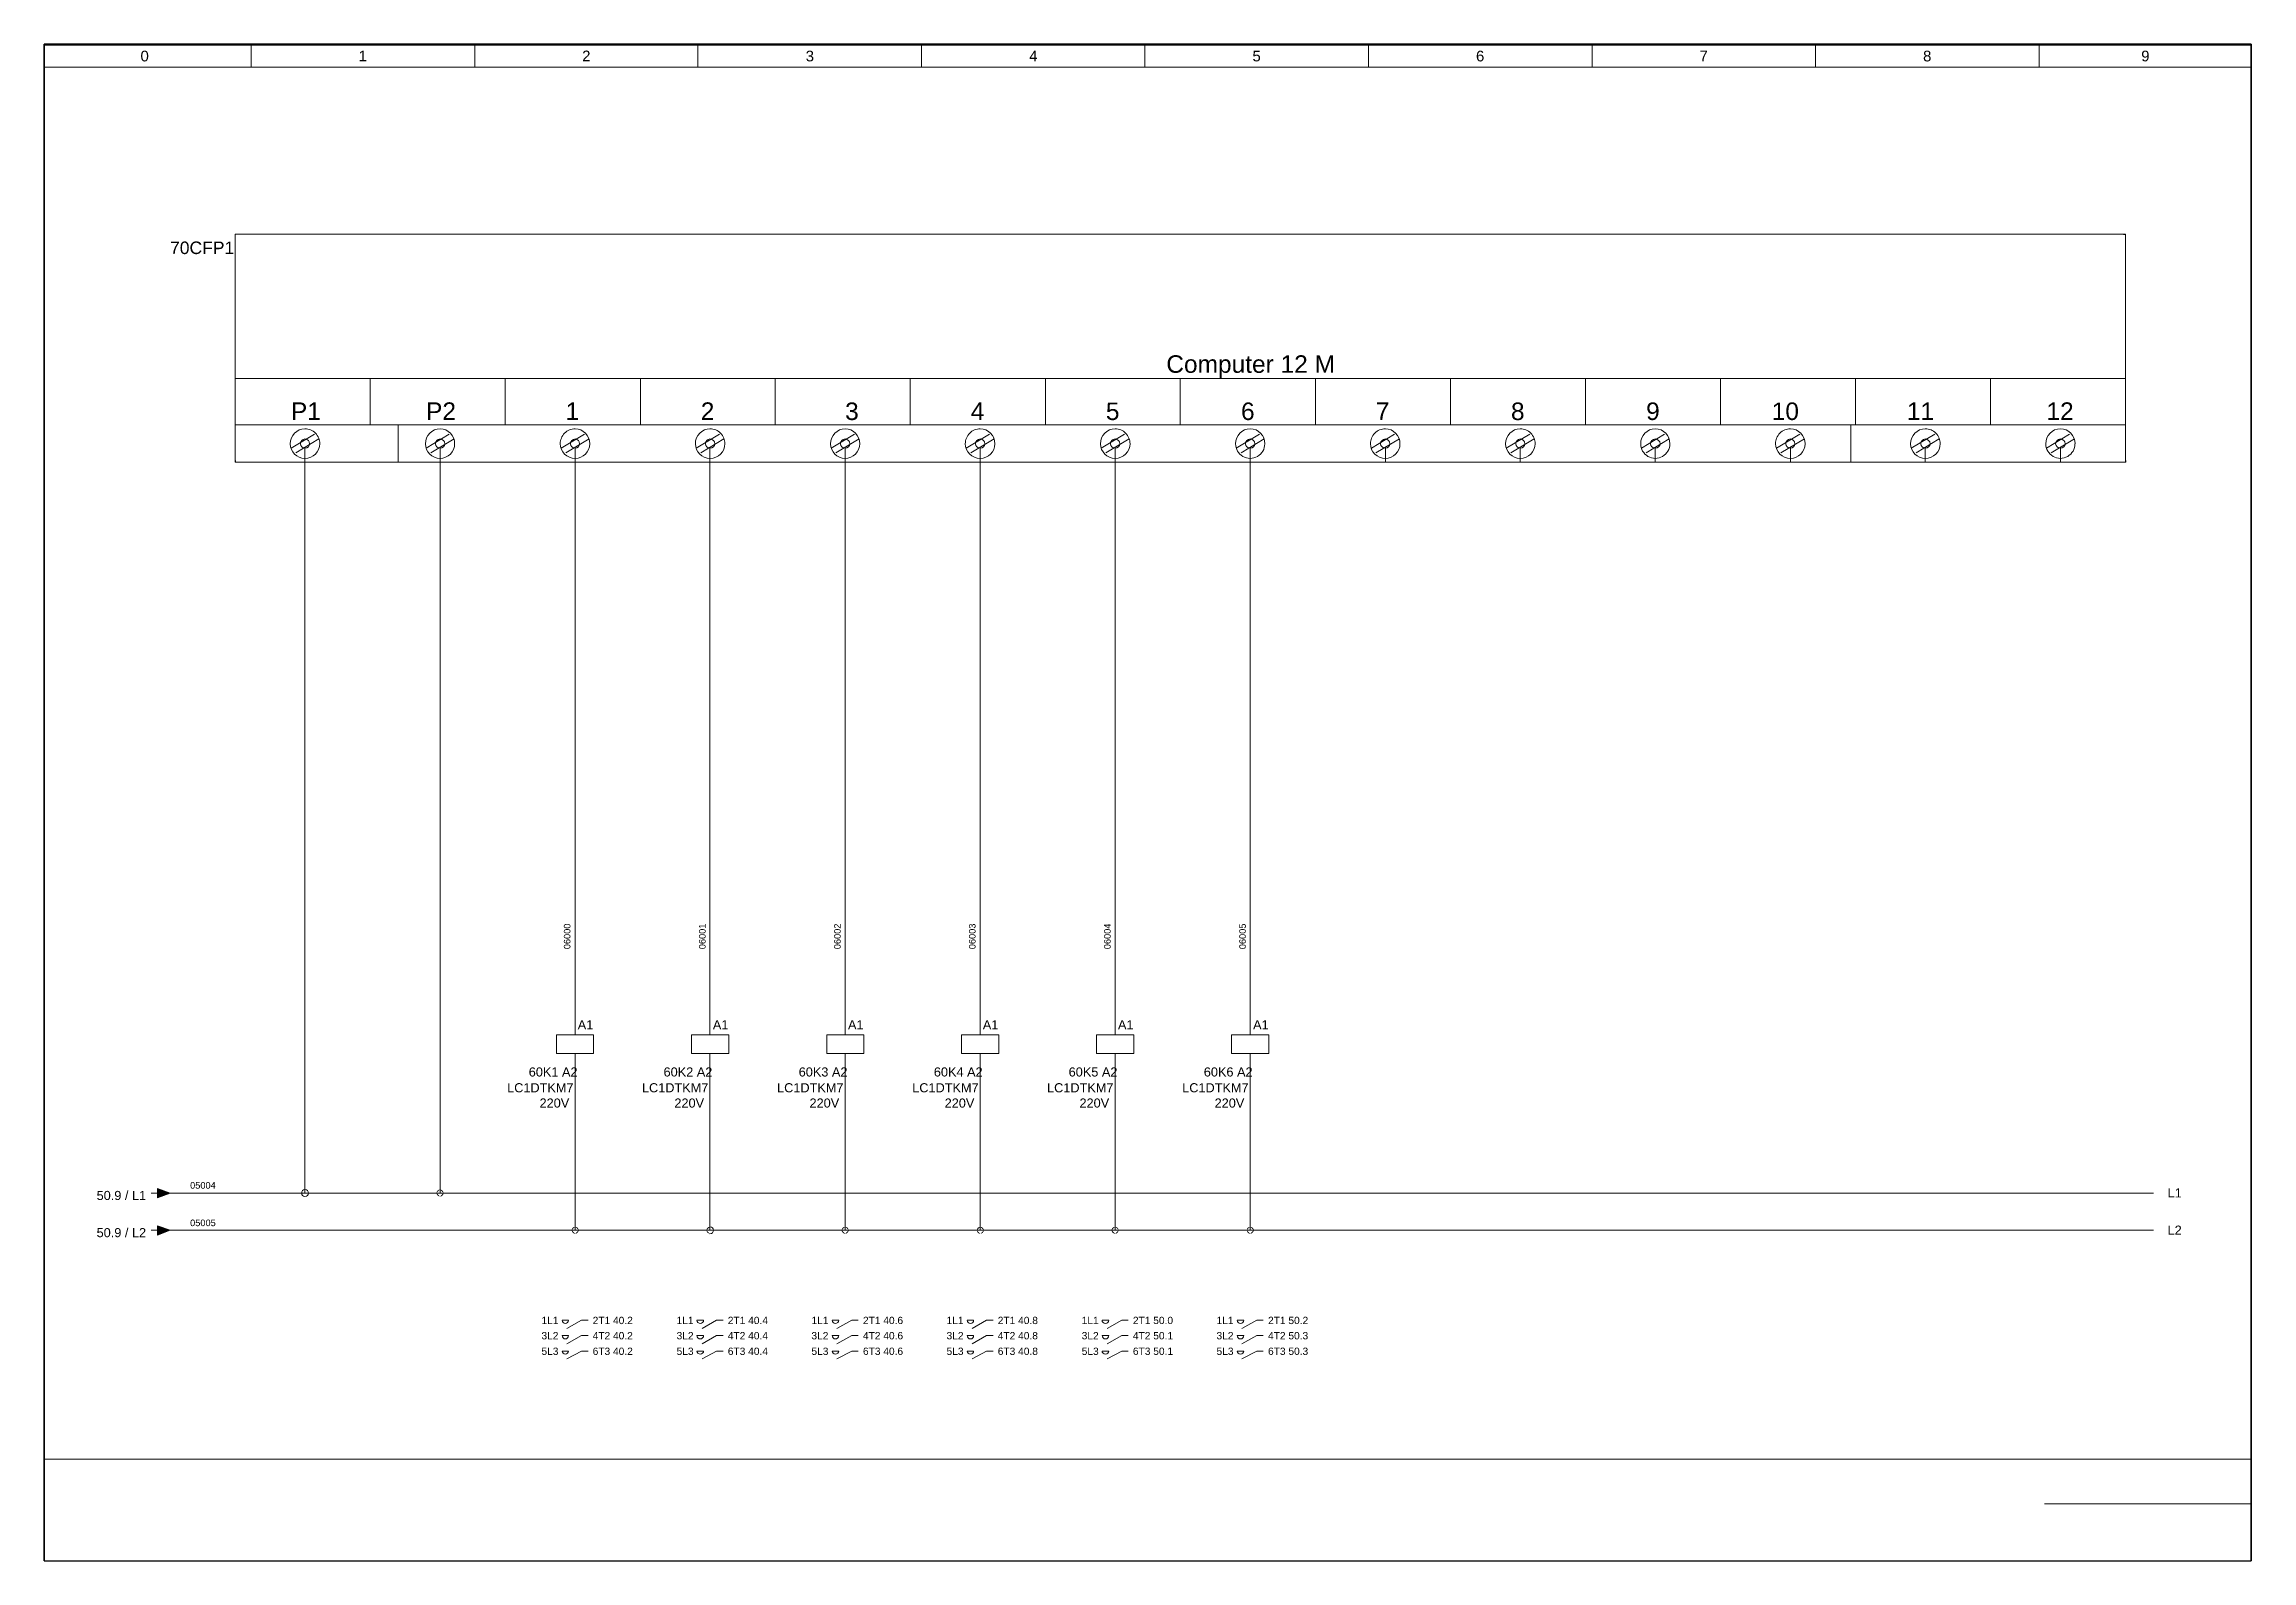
# Model space of a CAD drawing. Header units: millimetres. Extents: x 1004 to 59588, y 686 to 38112.
# Drawn here: x 11063 to 15147, y 10456 to 13262 of the extents above; entities that cross this region are included whole.
import ezdxf

# ---------------------------------------------------------------- set-up
doc = ezdxf.new("R2010")
doc.units = ezdxf.units.MM
for name, color, linetype in [('PDF3_Geometry', 7, 'Continuous'), ('PDF3_Solid Fills', 7, 'Continuous'), ('PDF3_Text', 7, 'Continuous')]:
    doc.layers.add(name, color=color, linetype=linetype)
doc.styles.add('PDF Arial', font='arial.ttf')

msp = doc.modelspace()

# ---------------------------------------------------------------- texts
at = {"layer": 'PDF3_Text', "attachment_point": 7, "style": 'PDF Arial'}
for s, insert, char_height in [('0', (11241.55, 13229.98), 19.79), ('1', (11645.08, 13230.4), 19.79), ('2', (12058.61, 13230.4), 19.79), ('3', (12472.15, 13229.98), 19.79), ('4', (12885.68, 13230.4), 19.79), ('5', (13298.62, 13229.98), 19.79), ('6', (13712.15, 13229.98), 19.79), ('7', (14125.68, 13230.4), 19.79), ('8', (14539.21, 13229.94), 19.79), ('9', (14942.74, 13230.01), 19.79), ('70CFP1', (11296.26, 12873.44), 23.159), ('Computer 12 M', (13139.2, 12644.23), 32.4224), ('P1', (11519.79, 12566.87), 32.422), ('P2', (11769.79, 12566.87), 32.422), ('1', (12028.02, 12566.87), 32.42), ('2', (12278.02, 12566.87), 32.42), ('3', (12545.09, 12566.19), 32.42), ('4', (12777.44, 12566.87), 32.42), ('5', (13027.45, 12566.19), 32.42), ('6', (13277.45, 12566.19), 32.42), ('7', (13526.85, 12566.87), 32.42), ('8', (13776.85, 12566.12), 32.42), ('9', (14026.86, 12566.23), 32.42), ('10', (14259.21, 12566.19), 32.422), ('11', (14509.22, 12566.87), 32.422), ('12', (14767.47, 12566.87), 32.422), ('A1', (12050.38, 11439.22), 16.843), ('A1', (12300.38, 11439.22), 16.843), ('A1', (12550.38, 11439.22), 16.843), ('A1', (12799.79, 11439.22), 16.843), ('A1', (13049.79, 11439.22), 16.843), ('A1', (13299.79, 11439.22), 16.843), ('60K1 A2', (11959.79, 11351.68), 16.843), ('60K2 A2', (12209.2, 11351.68), 16.843), ('60K3 A2', (12459.2, 11351.68), 16.843), ('60K4 A2', (12709.2, 11351.68), 16.843), ('60K5 A2', (12958.61, 11351.68), 16.843), ('60K6 A2', (13208.61, 11351.68), 16.843), ('LC1DTKM7', (11919.79, 11322.44), 16.843), ('LC1DTKM7', (12169.2, 11322.44), 16.843), ('LC1DTKM7', (12419.2, 11322.44), 16.843), ('LC1DTKM7', (12669.2, 11322.44), 16.843), ('LC1DTKM7', (12918.61, 11322.44), 16.843), ('LC1DTKM7', (13168.61, 11322.44), 16.843), ('220V', (11979.79, 11294.16), 16.843), ('220V', (12229.2, 11294.16), 16.843), ('220V', (12479.2, 11294.16), 16.843), ('220V', (12729.2, 11294.16), 16.843), ('220V', (12978.61, 11294.16), 16.843), ('220V', (13228.61, 11294.16), 16.843), ('05004', (11333.32, 11144.26), 12.211), ('50.9 / L1', (11160.37, 11123.15), 16.843), ('L1', (14991.55, 11128.05), 16.843), ('50.9 / L2', (11160.37, 11054.33), 16.843), ('05005', (11333.32, 11074.85), 12.211), ('L2', (14991.55, 11059.22), 16.843), ('1L1', (11983.32, 10893.93), 13.474), ('2T1 40.2', (12078.04, 10893.65), 13.474), ('1L1', (12233.32, 10893.93), 13.474), ('2T1 40.4', (12328.04, 10893.65), 13.474), ('1L1', (12482.73, 10893.93), 13.474), ('2T1 40.6', (12578.04, 10893.65), 13.474), ('1L1', (12732.73, 10893.93), 13.474), ('2T1 40.8', (12827.45, 10893.62), 13.474), ('1L1', (12982.73, 10893.93), 13.474), ('2T1 50.0', (13077.45, 10893.65), 13.474), ('1L1', (13232.14, 10893.93), 13.474), ('2T1 50.2', (13327.45, 10893.65), 13.474), ('3L2', (11983.32, 10865.41), 13.474), ('4T2 40.2', (12078.04, 10865.41), 13.474), ('3L2', (12233.32, 10865.41), 13.474), ('4T2 40.4', (12328.04, 10865.41), 13.474), ('3L2', (12482.73, 10865.41), 13.474), ('4T2 40.6', (12578.04, 10865.41), 13.474), ('3L2', (12732.73, 10865.41), 13.474), ('4T2 40.8', (12827.45, 10865.38), 13.474), ('3L2', (12982.73, 10865.41), 13.474), ('4T2 50.1', (13077.45, 10865.41), 13.474), ('3L2', (13232.14, 10865.41), 13.474), ('4T2 50.3', (13327.45, 10865.41), 13.474), ('5L3', (11983.32, 10836.59), 13.474), ('6T3 40.2', (12078.04, 10836.59), 13.474), ('5L3', (12233.32, 10836.59), 13.474), ('6T3 40.4', (12328.04, 10836.59), 13.474), ('5L3', (12482.73, 10836.59), 13.474), ('6T3 40.6', (12578.04, 10836.59), 13.474), ('5L3', (12732.73, 10836.59), 13.474), ('6T3 40.8', (12827.45, 10836.56), 13.474), ('5L3', (12982.73, 10836.59), 13.474), ('6T3 50.1', (13077.45, 10836.59), 13.474), ('5L3', (13232.14, 10836.59), 13.474), ('6T3 50.3', (13327.45, 10836.59), 13.474)]:
    msp.add_mtext(s, dxfattribs=dict(at, insert=insert, char_height=char_height))
at = {"layer": 'PDF3_Text', "char_height": 12.211, "attachment_point": 7, "rotation": 90, "style": 'PDF Arial'}
for s, insert in [('06000', (12037.11, 11587.46)), ('06001', (12287.11, 11587.46)), ('06002', (12537.11, 11587.46)), ('06003', (12786.52, 11587.46)), ('06004', (13036.52, 11587.46)), ('06005', (13286.52, 11587.46))]:
    msp.add_mtext(s, dxfattribs=dict(at, insert=insert))

# ---------------------------------------------------------------- hatches: boundary and pattern name
at = {"layer": 'PDF3_Geometry', "transparency": 33554559}
for points in [[(14909.79, 12909.22), (14913.9, 12909.22), (14915.08, 12910.4), (14913.9, 12911.58), (14909.79, 12911.58)], [(11415.67, 12492.16), (11415.67, 12488.63), (11416.85, 12487.46), (11418.02, 12488.63), (11418.02, 12492.16)], [(14909.79, 12487.46), (14913.9, 12487.46), (14915.08, 12488.63), (14913.9, 12489.81), (14909.79, 12489.81)], [(14912.73, 12492.16), (14912.73, 12488.63), (14913.9, 12487.46), (14915.08, 12488.63), (14915.08, 12492.16)]]:
    msp.add_hatch(color=256, dxfattribs=at).paths.add_polyline_path(points)
h = msp.add_hatch(color=256, dxfattribs=at)
h.paths.add_polyline_path([(11795.67, 11136.28), (11802.14, 11136.28)], flags=0)
h.paths.add_polyline_path([(11802.14, 11136.28, 0.4090909), (11795.67, 11142.75)], flags=0)
h.paths.add_polyline_path([(11795.67, 11142.75, 0.4090909), (11789.2, 11136.28)], flags=0)
h.paths.add_polyline_path([(11789.2, 11136.28, 0.4090909), (11795.67, 11129.81)], flags=0)
h.paths.add_polyline_path([(11795.67, 11129.81, 0.4090909), (11802.14, 11136.28)], flags=0)
h = msp.add_hatch(color=256, dxfattribs=at)
h.paths.add_polyline_path([(12045.67, 11067.46), (12052.14, 11067.46)], flags=0)
h.paths.add_polyline_path([(12052.14, 11067.46, 0.4090909), (12045.67, 11073.93)], flags=0)
h.paths.add_polyline_path([(12045.67, 11073.93, 0.4090909), (12039.2, 11067.46)], flags=0)
h.paths.add_polyline_path([(12039.2, 11067.46, 0.4090909), (12045.67, 11060.99)], flags=0)
h.paths.add_polyline_path([(12045.67, 11060.99, 0.4090909), (12052.14, 11067.46)], flags=0)
h = msp.add_hatch(color=256, dxfattribs=at)
h.paths.add_polyline_path([(12295.08, 11067.46), (12301.55, 11067.46)], flags=0)
h.paths.add_polyline_path([(12295.08, 11073.93, 0.4090909), (12288.61, 11067.46)], flags=0)
h.paths.add_polyline_path([(12288.61, 11067.46, 0.4090909), (12295.08, 11060.99)], flags=0)
h = msp.add_hatch(color=256, dxfattribs=at)
h.paths.add_polyline_path([(12545.08, 11067.46), (12551.55, 11067.46)], flags=0)
h.paths.add_polyline_path([(12551.55, 11067.46, 0.4090909), (12545.08, 11073.93)], flags=0)
h.paths.add_polyline_path([(12545.08, 11073.93, 0.4090909), (12538.61, 11067.46)], flags=0)
h.paths.add_polyline_path([(12538.61, 11067.46, 0.4090909), (12545.08, 11060.99)], flags=0)
h.paths.add_polyline_path([(12545.08, 11060.99, 0.4090909), (12551.55, 11067.46)], flags=0)
h = msp.add_hatch(color=256, dxfattribs=at)
h.paths.add_polyline_path([(12795.08, 11067.46), (12801.55, 11067.46)], flags=0)
h.paths.add_polyline_path([(12801.55, 11067.46, 0.4090909), (12795.08, 11073.93)], flags=0)
h.paths.add_polyline_path([(12795.08, 11073.93, 0.4090909), (12788.61, 11067.46)], flags=0)
h.paths.add_polyline_path([(12788.61, 11067.46, 0.4090909), (12795.08, 11060.99)], flags=0)
h.paths.add_polyline_path([(12795.08, 11060.99, 0.4090909), (12801.55, 11067.46)], flags=0)
h = msp.add_hatch(color=256, dxfattribs=at)
h.paths.add_polyline_path([(13044.49, 11067.46), (13050.96, 11067.46)], flags=0)
h.paths.add_polyline_path([(13050.96, 11067.46, 0.4090909), (13044.49, 11073.93)], flags=0)
h.paths.add_polyline_path([(13044.49, 11073.93, 0.4090909), (13038.02, 11067.46)], flags=0)
h.paths.add_polyline_path([(13038.02, 11067.46, 0.4090909), (13044.49, 11060.99)], flags=0)
h.paths.add_polyline_path([(13044.49, 11060.99, 0.4090909), (13050.96, 11067.46)], flags=0)
h = msp.add_hatch(color=256, dxfattribs=at)
h.paths.add_polyline_path([(13294.49, 11067.46), (13300.96, 11067.46)], flags=0)
h.paths.add_polyline_path([(13300.96, 11067.46, 0.4090909), (13294.49, 11073.93)], flags=0)
h.paths.add_polyline_path([(13294.49, 11073.93, 0.4090909), (13288.02, 11067.46)], flags=0)
h.paths.add_polyline_path([(13288.02, 11067.46, 0.4090909), (13294.49, 11060.99)], flags=0)
h.paths.add_polyline_path([(13294.49, 11060.99, 0.4090909), (13300.96, 11067.46)], flags=0)

# ---------------------------------------------------------------- linework, layer by layer
at = {"layer": 'PDF3_Geometry', "lineweight": 25}
for points in [[(15146.26, 13262.16), (11063.32, 13262.16), (11063.32, 10455.69), (15146.26, 10455.69)], [(11063.32, 10455.69), (11063.32, 13262.16)], [(15146.26, 13260.99), (11063.32, 13260.99)], [(15146.26, 10455.69), (15146.26, 13262.16)]]:
    msp.add_lwpolyline(points, close=True, dxfattribs=at)
at = {"layer": 'PDF3_Geometry', "lineweight": 13}
for points in [[(11446.26, 13260.99), (11446.26, 13219.81)], [(11859.79, 13260.99), (11859.79, 13219.81)], [(12272.73, 13260.99), (12272.73, 13219.81)], [(12686.26, 13260.99), (12686.26, 13219.81)], [(13099.79, 13260.99), (13099.79, 13219.81)], [(13513.32, 13260.99), (13513.32, 13219.81)], [(13926.85, 13260.99), (13926.85, 13219.81)], [(14340.38, 13260.99), (14340.38, 13219.81)], [(14753.9, 13260.99), (14753.9, 13219.81)], [(11063.32, 13219.81), (15146.26, 13219.81)]]:
    msp.add_lwpolyline(points, dxfattribs=at)
at = {"layer": 'PDF3_Geometry', "lineweight": 18}
for points in [[(11416.85, 12488.63), (14913.9, 12488.63), (14913.9, 12910.4), (11416.85, 12910.4)], [(11416.85, 12488.63), (14913.9, 12488.63), (14913.9, 12910.4), (11416.85, 12910.4)], [(11416.85, 12557.46), (11666.26, 12557.46), (11666.26, 12643.34), (11416.85, 12643.34)], [(11666.26, 12557.46), (11916.26, 12557.46), (11916.26, 12643.34), (11666.26, 12643.34)], [(11916.26, 12557.46), (12166.26, 12557.46), (12166.26, 12643.34), (11916.26, 12643.34)], [(12166.26, 12557.46), (12415.67, 12557.46), (12415.67, 12643.34), (12166.26, 12643.34)], [(12415.67, 12557.46), (12665.67, 12557.46), (12665.67, 12643.34), (12415.67, 12643.34)], [(12665.67, 12557.46), (12915.67, 12557.46), (12915.67, 12643.34), (12665.67, 12643.34)], [(12915.67, 12557.46), (13165.08, 12557.46), (13165.08, 12643.34), (12915.67, 12643.34)], [(13165.08, 12557.46), (13415.08, 12557.46), (13415.08, 12643.34), (13165.08, 12643.34)], [(13415.08, 12557.46), (13665.08, 12557.46), (13665.08, 12643.34), (13415.08, 12643.34)], [(13665.08, 12557.46), (13914.49, 12557.46), (13914.49, 12643.34), (13665.08, 12643.34)], [(13914.49, 12557.46), (14164.49, 12557.46), (14164.49, 12643.34), (13914.49, 12643.34)], [(14164.49, 12557.46), (14414.49, 12557.46), (14414.49, 12643.34), (14164.49, 12643.34)], [(14414.49, 12557.46), (14663.9, 12557.46), (14663.9, 12643.34), (14414.49, 12643.34)], [(14663.9, 12557.46), (14913.9, 12557.46), (14913.9, 12643.34), (14663.9, 12643.34)], [(11718.02, 12488.63), (14405.67, 12488.63), (14405.67, 12557.46), (11718.02, 12557.46)], [(12010.96, 11394.52), (12079.79, 11394.52), (12079.79, 11429.22), (12010.96, 11429.22)], [(12260.96, 11394.52), (12329.79, 11394.52), (12329.79, 11429.22), (12260.96, 11429.22)], [(12510.96, 11394.52), (12579.79, 11394.52), (12579.79, 11429.22), (12510.96, 11429.22)], [(12760.38, 11394.52), (12829.2, 11394.52), (12829.2, 11429.22), (12760.38, 11429.22)], [(13010.38, 11394.52), (13079.2, 11394.52), (13079.2, 11429.22), (13010.38, 11429.22)], [(13259.79, 11394.52), (13329.2, 11394.52), (13329.2, 11429.22), (13259.79, 11429.22)]]:
    msp.add_lwpolyline(points, close=True, dxfattribs=at)
for points in [[(11520.38, 12514.52), (11563.32, 12540.4)], [(11769.79, 12514.52), (11812.73, 12540.4)], [(12019.79, 12514.52), (12062.73, 12540.4)], [(12269.79, 12514.52), (12312.73, 12540.4)], [(12519.2, 12514.52), (12562.14, 12540.4)], [(12769.2, 12514.52), (12812.14, 12540.4)], [(13018.61, 12514.52), (13062.14, 12540.4)], [(13268.61, 12514.52), (13311.55, 12540.4)], [(13518.61, 12514.52), (13561.55, 12540.4)], [(13768.02, 12514.52), (13811.55, 12540.4)], [(14018.02, 12514.52), (14060.96, 12540.4)], [(14268.02, 12514.52), (14310.96, 12540.4)], [(14517.43, 12514.52), (14560.96, 12540.4)], [(14767.43, 12514.52), (14810.38, 12540.4)], [(11528.61, 12505.69), (11571.55, 12531.58)], [(11545.67, 12514.52), (11545.67, 12488.63)], [(11778.61, 12505.69), (11821.55, 12531.58)], [(11795.67, 12514.52), (11795.67, 12488.63)], [(12028.61, 12505.69), (12071.55, 12531.58)], [(12045.67, 12514.52), (12045.67, 12488.63)], [(12278.02, 12505.69), (12320.96, 12531.58)], [(12295.08, 12514.52), (12295.08, 12488.63)], [(12528.02, 12505.69), (12570.96, 12531.58)], [(12545.08, 12514.52), (12545.08, 12488.63)], [(12777.43, 12505.69), (12820.96, 12531.58)], [(12795.08, 12514.52), (12795.08, 12488.63)], [(13027.43, 12505.69), (13070.38, 12531.58)], [(13044.49, 12514.52), (13044.49, 12488.63)], [(13277.43, 12505.69), (13320.38, 12531.58)], [(13294.49, 12514.52), (13294.49, 12488.63)], [(13526.85, 12505.69), (13570.38, 12531.58)], [(13544.49, 12514.52), (13544.49, 12488.63)], [(13776.85, 12505.69), (13819.79, 12531.58)], [(13793.9, 12514.52), (13793.9, 12488.63)], [(14026.85, 12505.69), (14069.79, 12531.58)], [(14043.9, 12514.52), (14043.9, 12488.63)], [(14276.26, 12505.69), (14319.79, 12531.58)], [(14293.9, 12514.52), (14293.9, 12488.63)], [(14526.26, 12505.69), (14569.2, 12531.58)], [(14543.32, 12514.52), (14543.32, 12488.63)], [(14776.26, 12505.69), (14819.2, 12531.58)], [(14793.32, 12514.52), (14793.32, 12488.63)], [(12045.67, 11446.28), (12045.67, 11429.22)], [(12295.08, 11446.28), (12295.08, 11429.22)], [(12545.08, 11446.28), (12545.08, 11429.22)], [(12795.08, 11446.28), (12795.08, 11429.22)], [(13044.49, 11446.28), (13044.49, 11429.22)], [(13294.49, 11446.28), (13294.49, 11429.22)], [(12045.67, 11394.52), (12045.67, 11377.46)], [(12295.08, 11394.52), (12295.08, 11377.46)], [(12545.08, 11394.52), (12545.08, 11377.46)], [(12795.08, 11394.52), (12795.08, 11377.46)], [(13044.49, 11394.52), (13044.49, 11377.46)], [(13294.49, 11394.52), (13294.49, 11377.46)], [(12021.55, 10900.99), (12033.32, 10900.99)], [(12021.55, 10872.75), (12033.32, 10872.75)], [(12030.38, 10885.69), (12057.43, 10900.99), (12069.79, 10900.99)], [(12030.38, 10857.46), (12057.43, 10872.75), (12069.79, 10872.75)], [(12270.96, 10900.99), (12283.32, 10900.99)], [(12280.38, 10885.69), (12307.43, 10900.99), (12319.2, 10900.99)], [(12280.38, 10857.46), (12307.43, 10872.75), (12319.2, 10872.75)], [(12520.96, 10900.99), (12533.32, 10900.99)], [(12529.79, 10885.69), (12557.43, 10900.99), (12569.2, 10900.99)], [(12529.79, 10857.46), (12557.43, 10872.75), (12569.2, 10872.75)], [(12770.96, 10900.99), (12782.73, 10900.99)], [(12770.96, 10872.75), (12782.73, 10872.75)], [(12779.79, 10885.69), (12806.85, 10900.99), (12819.2, 10900.99)], [(12779.79, 10857.46), (12806.85, 10872.75), (12819.2, 10872.75)], [(13020.38, 10900.99), (13032.73, 10900.99)], [(13029.79, 10885.69), (13056.85, 10900.99), (13068.61, 10900.99)], [(13029.79, 10857.46), (13056.85, 10872.75), (13068.61, 10872.75)], [(13270.38, 10900.99), (13282.73, 10900.99)], [(13279.2, 10885.69), (13306.85, 10900.99), (13318.61, 10900.99)], [(13279.2, 10857.46), (13306.85, 10872.75), (13318.61, 10872.75)], [(12021.55, 10843.93), (12033.32, 10843.93)], [(12030.38, 10829.22), (12057.43, 10843.93), (12069.79, 10843.93)], [(12270.96, 10843.93), (12283.32, 10843.93)], [(12280.38, 10829.22), (12307.43, 10843.93), (12319.2, 10843.93)], [(12520.96, 10843.93), (12533.32, 10843.93)], [(12529.79, 10829.22), (12557.43, 10843.93), (12569.2, 10843.93)], [(12770.96, 10843.93), (12782.73, 10843.93)], [(12779.79, 10829.22), (12806.85, 10843.93), (12819.2, 10843.93)], [(13020.38, 10843.93), (13032.73, 10843.93)], [(13029.79, 10829.22), (13056.85, 10843.93), (13068.61, 10843.93)], [(13270.38, 10843.93), (13282.73, 10843.93)], [(13279.2, 10829.22), (13306.85, 10843.93), (13318.61, 10843.93)]]:
    msp.add_lwpolyline(points, dxfattribs=at)
for points in [[(11768.61, 12522.75, 0.4076087), (11795.67, 12495.69, 0.4157844), (11822.73, 12522.75)], [(12518.02, 12522.75, 0.4076087), (12545.08, 12495.69, 0.4157844), (12572.14, 12522.75)], [(12277.43, 10866.28, -0.4090909), (12270.96, 10872.75), (12283.32, 10872.75)], [(12520.96, 10872.75), (12533.32, 10872.75, -0.4090909), (12526.85, 10866.28)], [(13026.85, 10866.28, -0.4090909), (13020.38, 10872.75), (13032.73, 10872.75)], [(13270.38, 10872.75), (13282.73, 10872.75, -0.4090909), (13276.26, 10866.28)]]:
    msp.add_lwpolyline(points, format="xyb", dxfattribs=at)
at = {"layer": 'PDF3_Geometry', "lineweight": 15}
for points in [[(11545.67, 12488.63), (11545.67, 11136.28), (11279.2, 11136.28)], [(11795.67, 12488.63), (11795.67, 11136.28), (11563.32, 11136.28), (11528.61, 11136.28)], [(12045.67, 12488.63), (12045.67, 11446.28)], [(12295.08, 12488.63), (12295.08, 11446.28)], [(12545.08, 12488.63), (12545.08, 11446.28)], [(12795.08, 12488.63), (12795.08, 11446.28)], [(13044.49, 12488.63), (13044.49, 11446.28)], [(13294.49, 12488.63), (13294.49, 11446.28)], [(12045.67, 11377.46), (12045.67, 11067.46), (11279.2, 11067.46)], [(12028.61, 11067.46), (12062.73, 11067.46), (12295.08, 11067.46), (12295.08, 11377.46)], [(12278.02, 11067.46), (12312.73, 11067.46), (12545.08, 11067.46), (12545.08, 11377.46)], [(12528.02, 11067.46), (12562.14, 11067.46), (12795.08, 11067.46), (12795.08, 11377.46)], [(12777.43, 11067.46), (12812.14, 11067.46), (13044.49, 11067.46), (13044.49, 11377.46)], [(13294.49, 11377.46), (13294.49, 11067.46), (13062.14, 11067.46), (13027.43, 11067.46)], [(11545.67, 11153.34), (11545.67, 11136.28)], [(11795.67, 11153.34), (11795.67, 11136.28)], [(11261.55, 11136.28), (11272.73, 11136.28)], [(11778.61, 11136.28), (11812.73, 11136.28), (14965.67, 11136.28)], [(12045.67, 11084.52), (12045.67, 11067.46)], [(12295.08, 11084.52), (12295.08, 11067.46)], [(12545.08, 11084.52), (12545.08, 11067.46)], [(12795.08, 11084.52), (12795.08, 11067.46)], [(13044.49, 11084.52), (13044.49, 11067.46)], [(13294.49, 11084.52), (13294.49, 11067.46)], [(11261.55, 11067.46), (11272.73, 11067.46)], [(13277.43, 11067.46), (13311.55, 11067.46), (14965.67, 11067.46)]]:
    msp.add_lwpolyline(points, dxfattribs=at)
for points in [[(11272.73, 11127.46), (11272.73, 11144.52), (11296.26, 11136.28)], [(11272.73, 11058.63), (11272.73, 11075.69), (11296.26, 11067.46)]]:
    msp.add_lwpolyline(points, close=True, dxfattribs=at)
at = {"layer": 'PDF3_Geometry', "lineweight": 9}
for points in [[(11063.32, 10643.93), (15147.43, 10643.93)], [(14763.9, 10560.99), (15145.67, 10560.99)]]:
    msp.add_lwpolyline(points, dxfattribs=at)
at = {"layer": 'PDF3_Geometry', "color": 7, "lineweight": 13, "true_color": 0xffffff}
msp.add_lwpolyline([(11063.58, 10455.69), (11063.32, 10455.96)], dxfattribs=at)
at = {"layer": 'PDF3_Geometry', "lineweight": 25}
msp.add_lwpolyline([(11063.32, 10455.69), (15146.26, 10455.69)], dxfattribs=at)
msp.add_lwpolyline([(11063.32, 10455.69), (15146.26, 10455.69)], dxfattribs=at)
at = {"layer": 'PDF3_Geometry', "lineweight": 18}
for centre, radius, start, end in [((11545.7, 12522.78), 27.62, 359.9335, 90.0665), ((12045.64, 12522.78), 27.62, 89.9335, 180.0665), ((12295.11, 12522.78), 27.62, 359.9335, 90.0665), ((12795.05, 12522.78), 27.62, 89.9335, 180.0665), ((13044.52, 12522.78), 27.62, 359.9335, 90.0665), ((13544.46, 12522.78), 27.62, 89.9335, 180.0665), ((13793.94, 12522.78), 27.62, 359.9335, 90.0665), ((14293.87, 12522.78), 27.62, 89.9335, 180.0665), ((14543.35, 12522.78), 27.62, 359.9335, 90.0665), ((11545.98, 12523.06), 27.37, 180.64753, 269.35247), ((12045.36, 12523.06), 27.37, 270.64753, 359.35247), ((12295.39, 12523.06), 27.37, 180.64753, 269.35247), ((12794.77, 12523.06), 27.37, 270.64753, 359.35247), ((13044.8, 12523.06), 27.37, 180.64753, 269.35247), ((13294.42, 12522.68), 26.99, 179.84644, 0.15356), ((13544.18, 12523.06), 27.37, 270.64753, 359.35247), ((13794.21, 12523.06), 27.37, 180.64753, 269.35247), ((14043.83, 12522.68), 26.99, 179.84644, 0.15356), ((14293.6, 12523.06), 27.37, 270.64753, 359.35247), ((14543.63, 12523.06), 27.37, 180.64753, 269.35247), ((14793.24, 12522.68), 26.99, 179.84644, 0.15356)]:
    msp.add_arc(centre, radius, start, end, dxfattribs=at)
for points in [[(11545.67, 12550.4), (11530.96, 12550.4), (11518.61, 12538.05), (11518.61, 12522.75)], [(11795.67, 12550.4), (11780.96, 12550.4), (11768.61, 12538.05), (11768.61, 12522.75)], [(11822.73, 12522.75), (11822.73, 12538.05), (11810.96, 12550.4), (11795.67, 12550.4)], [(12072.73, 12522.75), (12072.73, 12538.05), (12060.38, 12550.4), (12045.67, 12550.4)], [(12295.08, 12550.4), (12280.38, 12550.4), (12268.02, 12538.05), (12268.02, 12522.75)], [(12545.08, 12550.4), (12530.38, 12550.4), (12518.02, 12538.05), (12518.02, 12522.75)], [(12572.14, 12522.75), (12572.14, 12538.05), (12560.38, 12550.4), (12545.08, 12550.4)], [(12822.14, 12522.75), (12822.14, 12538.05), (12809.79, 12550.4), (12795.08, 12550.4)], [(13044.49, 12550.4), (13029.79, 12550.4), (13017.43, 12538.05), (13017.43, 12522.75)], [(13294.49, 12550.4), (13279.2, 12550.4), (13267.43, 12538.05), (13267.43, 12522.75)], [(13321.55, 12522.75), (13321.55, 12538.05), (13309.79, 12550.4), (13294.49, 12550.4)], [(13571.55, 12522.75), (13571.55, 12538.05), (13559.2, 12550.4), (13544.49, 12550.4)], [(13793.9, 12550.4), (13779.2, 12550.4), (13766.85, 12538.05), (13766.85, 12522.75)], [(14043.9, 12550.4), (14028.61, 12550.4), (14016.85, 12538.05), (14016.85, 12522.75)], [(14070.96, 12522.75), (14070.96, 12538.05), (14059.2, 12550.4), (14043.9, 12550.4)], [(14320.96, 12522.75), (14320.96, 12538.05), (14308.61, 12550.4), (14293.9, 12550.4)], [(14543.32, 12550.4), (14528.61, 12550.4), (14516.26, 12538.05), (14516.26, 12522.75)], [(14793.32, 12550.4), (14778.02, 12550.4), (14766.26, 12538.05), (14766.26, 12522.75)], [(14820.38, 12522.75), (14820.38, 12538.05), (14808.61, 12550.4), (14793.32, 12550.4)], [(11545.67, 12531.58), (11540.96, 12531.58), (11537.44, 12527.46), (11537.44, 12522.75)], [(11537.44, 12522.75), (11537.44, 12518.05), (11540.96, 12514.52), (11545.67, 12514.52)], [(11554.49, 12522.75), (11554.49, 12527.46), (11550.96, 12531.58), (11545.67, 12531.58)], [(11545.67, 12495.69), (11560.96, 12495.69), (11573.32, 12508.05), (11573.32, 12522.75)], [(11545.67, 12514.52), (11550.96, 12514.52), (11554.49, 12518.05), (11554.49, 12522.75)], [(11795.67, 12531.58), (11790.96, 12531.58), (11787.43, 12527.46), (11787.43, 12522.75)], [(11787.43, 12522.75), (11787.43, 12518.05), (11790.96, 12514.52), (11795.67, 12514.52)], [(11804.49, 12522.75), (11804.49, 12527.46), (11800.38, 12531.58), (11795.67, 12531.58)], [(11795.67, 12514.52), (11800.38, 12514.52), (11804.49, 12518.05), (11804.49, 12522.75)], [(12018.02, 12522.75), (12018.02, 12508.05), (12030.38, 12495.69), (12045.67, 12495.69)], [(12045.67, 12531.58), (12040.96, 12531.58), (12036.85, 12527.46), (12036.85, 12522.75)], [(12036.85, 12522.75), (12036.85, 12518.05), (12040.96, 12514.52), (12045.67, 12514.52)], [(12053.9, 12522.75), (12053.9, 12527.46), (12050.38, 12531.58), (12045.67, 12531.58)], [(12045.67, 12514.52), (12050.38, 12514.52), (12053.9, 12518.05), (12053.9, 12522.75)], [(12295.08, 12531.58), (12290.38, 12531.58), (12286.85, 12527.46), (12286.85, 12522.75)], [(12286.85, 12522.75), (12286.85, 12518.05), (12290.38, 12514.52), (12295.08, 12514.52)], [(12303.9, 12522.75), (12303.9, 12527.46), (12300.38, 12531.58), (12295.08, 12531.58)], [(12295.08, 12495.69), (12310.38, 12495.69), (12322.73, 12508.05), (12322.73, 12522.75)], [(12295.08, 12514.52), (12300.38, 12514.52), (12303.9, 12518.05), (12303.9, 12522.75)], [(12545.08, 12531.58), (12540.38, 12531.58), (12536.26, 12527.46), (12536.26, 12522.75)], [(12536.26, 12522.75), (12536.26, 12518.05), (12540.38, 12514.52), (12545.08, 12514.52)], [(12553.9, 12522.75), (12553.9, 12527.46), (12549.79, 12531.58), (12545.08, 12531.58)], [(12545.08, 12514.52), (12549.79, 12514.52), (12553.9, 12518.05), (12553.9, 12522.75)], [(12767.43, 12522.75), (12767.43, 12508.05), (12779.79, 12495.69), (12795.08, 12495.69)], [(12795.08, 12531.58), (12790.38, 12531.58), (12786.26, 12527.46), (12786.26, 12522.75)], [(12786.26, 12522.75), (12786.26, 12518.05), (12790.38, 12514.52), (12795.08, 12514.52)], [(12803.32, 12522.75), (12803.32, 12527.46), (12799.79, 12531.58), (12795.08, 12531.58)], [(12795.08, 12514.52), (12799.79, 12514.52), (12803.32, 12518.05), (12803.32, 12522.75)], [(13044.49, 12531.58), (13039.79, 12531.58), (13036.26, 12527.46), (13036.26, 12522.75)], [(13036.26, 12522.75), (13036.26, 12518.05), (13039.79, 12514.52), (13044.49, 12514.52)], [(13053.32, 12522.75), (13053.32, 12527.46), (13049.2, 12531.58), (13044.49, 12531.58)], [(13044.49, 12495.69), (13059.79, 12495.69), (13072.14, 12508.05), (13072.14, 12522.75)], [(13044.49, 12514.52), (13049.2, 12514.52), (13053.32, 12518.05), (13053.32, 12522.75)], [(13294.49, 12531.58), (13289.79, 12531.58), (13285.67, 12527.46), (13285.67, 12522.75)], [(13285.67, 12522.75), (13285.67, 12518.05), (13289.79, 12514.52), (13294.49, 12514.52)], [(13303.32, 12522.75), (13303.32, 12527.46), (13299.2, 12531.58), (13294.49, 12531.58)], [(13294.49, 12514.52), (13299.2, 12514.52), (13303.32, 12518.05), (13303.32, 12522.75)], [(13516.85, 12522.75), (13516.85, 12508.05), (13529.2, 12495.69), (13544.49, 12495.69)], [(13544.49, 12531.58), (13539.79, 12531.58), (13535.67, 12527.46), (13535.67, 12522.75)], [(13535.67, 12522.75), (13535.67, 12518.05), (13539.79, 12514.52), (13544.49, 12514.52)], [(13552.73, 12522.75), (13552.73, 12527.46), (13549.2, 12531.58), (13544.49, 12531.58)], [(13544.49, 12514.52), (13549.2, 12514.52), (13552.73, 12518.05), (13552.73, 12522.75)], [(13793.9, 12531.58), (13789.2, 12531.58), (13785.67, 12527.46), (13785.67, 12522.75)], [(13785.67, 12522.75), (13785.67, 12518.05), (13789.2, 12514.52), (13793.9, 12514.52)], [(13802.73, 12522.75), (13802.73, 12527.46), (13798.61, 12531.58), (13793.9, 12531.58)], [(13793.9, 12495.69), (13809.2, 12495.69), (13821.55, 12508.05), (13821.55, 12522.75)], [(13793.9, 12514.52), (13798.61, 12514.52), (13802.73, 12518.05), (13802.73, 12522.75)], [(14043.9, 12531.58), (14039.2, 12531.58), (14035.08, 12527.46), (14035.08, 12522.75)], [(14035.08, 12522.75), (14035.08, 12518.05), (14039.2, 12514.52), (14043.9, 12514.52)], [(14052.73, 12522.75), (14052.73, 12527.46), (14048.61, 12531.58), (14043.9, 12531.58)], [(14043.9, 12514.52), (14048.61, 12514.52), (14052.73, 12518.05), (14052.73, 12522.75)], [(14266.26, 12522.75), (14266.26, 12508.05), (14278.61, 12495.69), (14293.9, 12495.69)], [(14293.9, 12531.58), (14289.2, 12531.58), (14285.08, 12527.46), (14285.08, 12522.75)], [(14285.08, 12522.75), (14285.08, 12518.05), (14289.2, 12514.52), (14293.9, 12514.52)], [(14302.14, 12522.75), (14302.14, 12527.46), (14298.61, 12531.58), (14293.9, 12531.58)], [(14293.9, 12514.52), (14298.61, 12514.52), (14302.14, 12518.05), (14302.14, 12522.75)], [(14543.32, 12531.58), (14538.61, 12531.58), (14535.08, 12527.46), (14535.08, 12522.75)], [(14535.08, 12522.75), (14535.08, 12518.05), (14538.61, 12514.52), (14543.32, 12514.52)], [(14552.14, 12522.75), (14552.14, 12527.46), (14548.02, 12531.58), (14543.32, 12531.58)], [(14543.32, 12495.69), (14558.61, 12495.69), (14570.96, 12508.05), (14570.96, 12522.75)], [(14543.32, 12514.52), (14548.02, 12514.52), (14552.14, 12518.05), (14552.14, 12522.75)], [(14793.32, 12531.58), (14788.61, 12531.58), (14784.49, 12527.46), (14784.49, 12522.75)], [(14784.49, 12522.75), (14784.49, 12518.05), (14788.61, 12514.52), (14793.32, 12514.52)], [(14802.14, 12522.75), (14802.14, 12527.46), (14798.02, 12531.58), (14793.32, 12531.58)], [(14793.32, 12514.52), (14798.02, 12514.52), (14802.14, 12518.05), (14802.14, 12522.75)], [(12021.55, 10900.99), (12021.55, 10897.46), (12023.9, 10895.11), (12027.43, 10895.11)], [(12021.55, 10872.75), (12021.55, 10869.22), (12023.9, 10866.28), (12027.43, 10866.28)], [(12027.43, 10895.11), (12030.96, 10895.11), (12033.32, 10897.46), (12033.32, 10900.99)], [(12027.43, 10866.28), (12030.96, 10866.28), (12033.32, 10869.22), (12033.32, 10872.75)], [(12270.96, 10900.99), (12270.96, 10897.46), (12273.9, 10895.11), (12277.43, 10895.11)], [(12277.43, 10895.11), (12280.38, 10895.11), (12283.32, 10897.46), (12283.32, 10900.99)], [(12277.43, 10866.28), (12280.38, 10866.28), (12283.32, 10869.22), (12283.32, 10872.75)], [(12520.96, 10900.99), (12520.96, 10897.46), (12523.9, 10895.11), (12526.85, 10895.11)], [(12520.96, 10872.75), (12520.96, 10869.22), (12523.9, 10866.28), (12526.85, 10866.28)], [(12526.85, 10895.11), (12530.38, 10895.11), (12533.32, 10897.46), (12533.32, 10900.99)], [(12770.96, 10900.99), (12770.96, 10897.46), (12773.32, 10895.11), (12776.85, 10895.11)], [(12770.96, 10872.75), (12770.96, 10869.22), (12773.32, 10866.28), (12776.85, 10866.28)], [(12776.85, 10895.11), (12780.38, 10895.11), (12782.73, 10897.46), (12782.73, 10900.99)], [(12776.85, 10866.28), (12780.38, 10866.28), (12782.73, 10869.22), (12782.73, 10872.75)], [(13020.38, 10900.99), (13020.38, 10897.46), (13023.32, 10895.11), (13026.85, 10895.11)], [(13026.85, 10895.11), (13029.79, 10895.11), (13032.73, 10897.46), (13032.73, 10900.99)], [(13026.85, 10866.28), (13029.79, 10866.28), (13032.73, 10869.22), (13032.73, 10872.75)], [(13270.38, 10900.99), (13270.38, 10897.46), (13273.32, 10895.11), (13276.26, 10895.11)], [(13270.38, 10872.75), (13270.38, 10869.22), (13273.32, 10866.28), (13276.26, 10866.28)], [(13276.26, 10895.11), (13279.79, 10895.11), (13282.73, 10897.46), (13282.73, 10900.99)], [(12021.55, 10843.93), (12021.55, 10840.99), (12023.9, 10838.05), (12027.43, 10838.05)], [(12027.43, 10838.05), (12030.96, 10838.05), (12033.32, 10840.99), (12033.32, 10843.93)], [(12270.96, 10843.93), (12270.96, 10840.99), (12273.9, 10838.05), (12277.43, 10838.05)], [(12277.43, 10838.05), (12280.38, 10838.05), (12283.32, 10840.99), (12283.32, 10843.93)], [(12520.96, 10843.93), (12520.96, 10840.99), (12523.9, 10838.05), (12526.85, 10838.05)], [(12526.85, 10838.05), (12530.38, 10838.05), (12533.32, 10840.99), (12533.32, 10843.93)], [(12770.96, 10843.93), (12770.96, 10840.99), (12773.32, 10838.05), (12776.85, 10838.05)], [(12776.85, 10838.05), (12780.38, 10838.05), (12782.73, 10840.99), (12782.73, 10843.93)], [(13020.38, 10843.93), (13020.38, 10840.99), (13023.32, 10838.05), (13026.85, 10838.05)], [(13026.85, 10838.05), (13029.79, 10838.05), (13032.73, 10840.99), (13032.73, 10843.93)], [(13270.38, 10843.93), (13270.38, 10840.99), (13273.32, 10838.05), (13276.26, 10838.05)], [(13276.26, 10838.05), (13279.79, 10838.05), (13282.73, 10840.99), (13282.73, 10843.93)]]:
    msp.add_open_spline(points, degree=3, dxfattribs=at)
at = {"layer": 'PDF3_Geometry', "lineweight": 15}
for points in [[(11545.67, 11142.75), (11542.14, 11142.75), (11539.79, 11139.81), (11539.79, 11136.28)], [(11539.79, 11136.28), (11539.79, 11132.75), (11542.14, 11129.81), (11545.67, 11129.81)], [(11552.14, 11136.28), (11552.14, 11139.81), (11549.79, 11142.75), (11545.67, 11142.75)], [(11545.67, 11129.81), (11549.79, 11129.81), (11552.14, 11132.75), (11552.14, 11136.28)], [(12301.55, 11067.46), (12301.55, 11070.99), (12299.2, 11073.93), (12295.08, 11073.93)], [(12295.08, 11060.99), (12299.2, 11060.99), (12301.55, 11063.93), (12301.55, 11067.46)]]:
    msp.add_open_spline(points, degree=3, dxfattribs=at)
at = {"layer": 'PDF3_Solid Fills', "lineweight": 15, "transparency": 33554559}
for points in [[(11272.73, 11144.52), (11296.26, 11136.28), (11272.73, 11127.46)], [(11272.73, 11075.69), (11296.26, 11067.46), (11272.73, 11058.63)]]:
    msp.add_solid(points, dxfattribs=at)

msp.set_redraw_order([(e.dxf.handle, doc.entitydb.next_handle()) for e in msp.query("TEXT MTEXT ATTDEF DIMENSION ARC_DIMENSION")])  # texts and dimensions are drawn at this point

doc.saveas('drawing.dxf')
